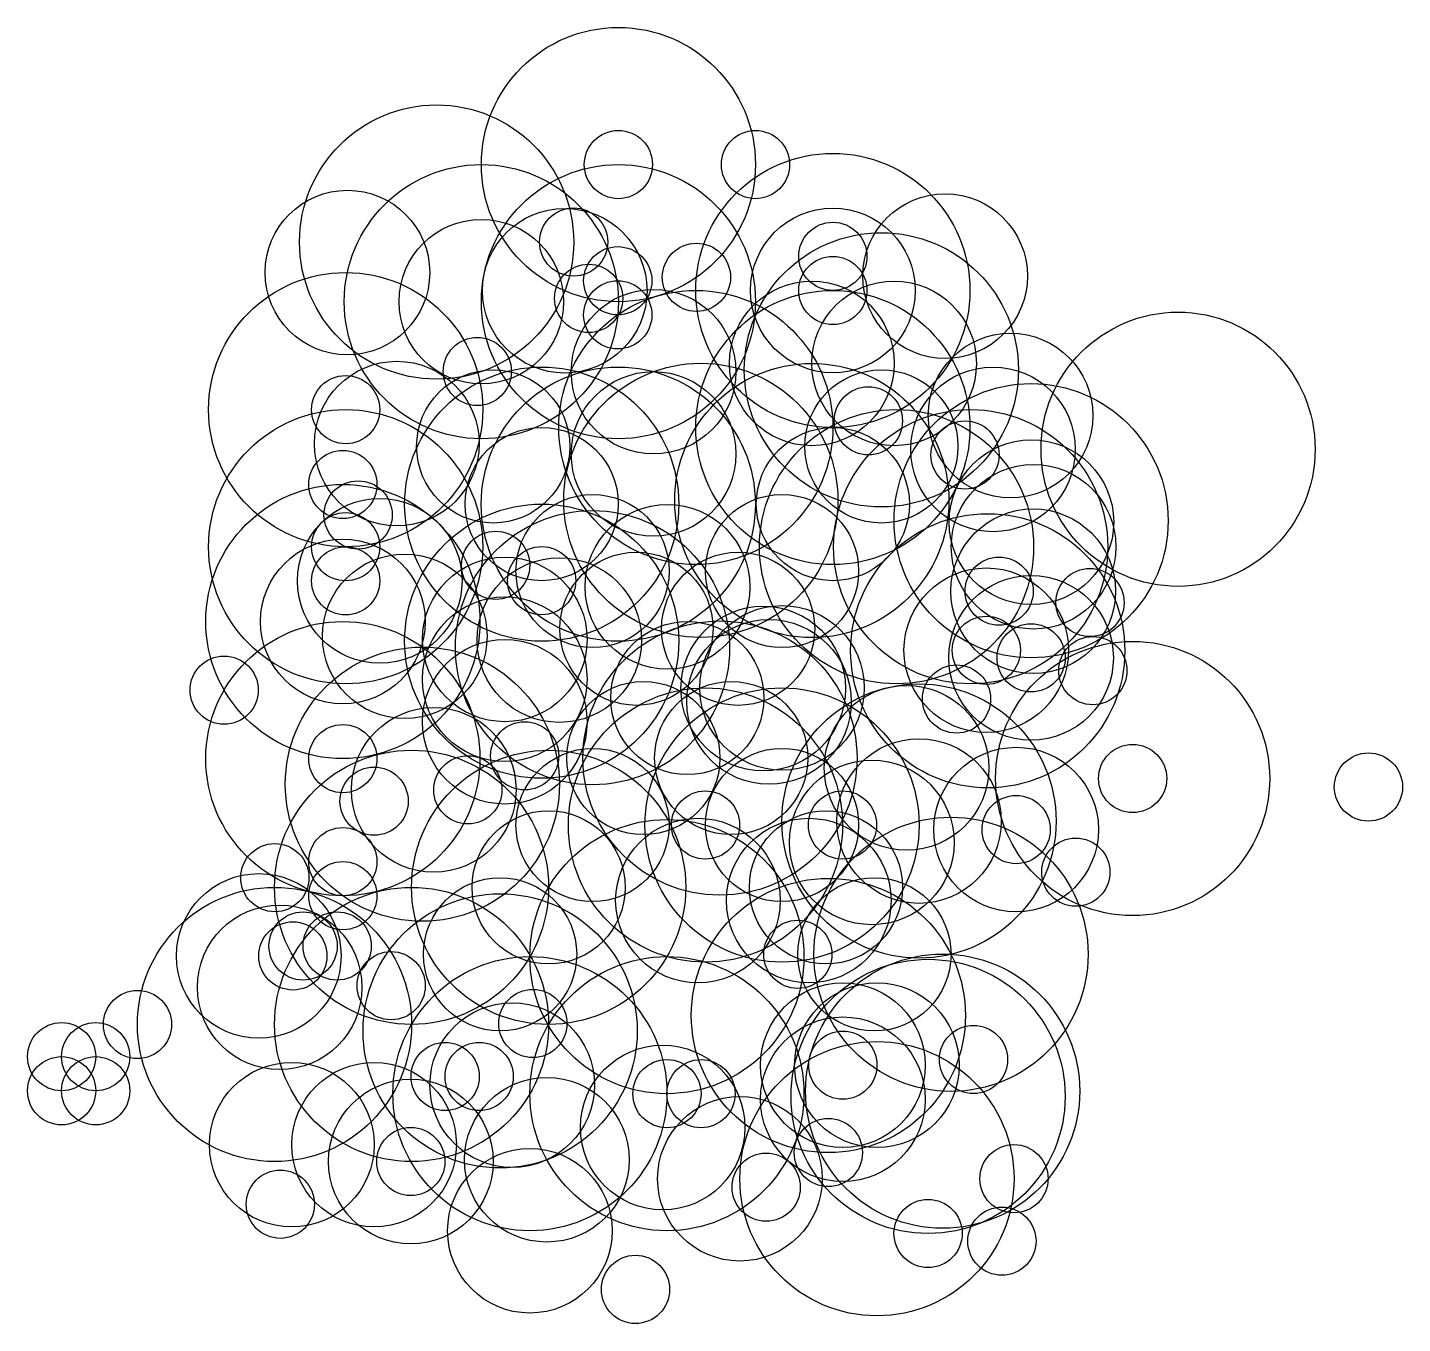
# Model space of a CAD drawing. Header units: metres. Extents: x 117 to 473, y -43 to 279.
# Drawn here: x 131.7 to 472.9, y -42.6 to 278.9 of the extents above; entities that cross this region are included whole.
import ezdxf

# ---------------------------------------------------------------- set-up
doc = ezdxf.new("R2010")
doc.units = ezdxf.units.M

msp = doc.modelspace()

# ---------------------------------------------------------------- linework, layer by layer
for centre, radius in [((278.31, 244.92), 34.01), ((233.2, 225.7), 34.01), ((278.31, 244.92), 8.46), ((312.32, 244.92), 8.46), ((331.52, 213.69), 34.01), ((244.3, 210.91), 34.01), ((278.31, 210.91), 34.01), ((211.07, 218.13), 20.42), ((359.38, 217.25), 20.42), ((264.99, 213.63), 20.42), ((267.2, 225.7), 8.46), ((331.52, 213.69), 20.42), ((244.3, 210.91), 20.42), ((244.3, 210.91), 20.42), ((331.52, 222.15), 8.46), ((297.67, 216.96), 8.46), ((343.56, 194), 34.01), ((278.15, 216.1), 8.46), ((331.52, 213.69), 8.46), ((270.92, 211.72), 8.46), ((210.64, 184.13), 34.01), ((278.15, 207.64), 8.46), ((326.3, 195.59), 20.42), ((346.72, 195.59), 20.42), ((297.52, 179.69), 34.01), ((287.03, 193.55), 20.42), ((331.52, 179.69), 34.01), ((417.18, 174.3), 34.01), ((243.3, 193.59), 8.46), ((375.62, 182.66), 20.42), ((223.33, 175.7), 20.42), ((223.33, 175.7), 20.42), ((259.28, 160.69), 34.01), ((278.28, 160.69), 34.01), ((298.75, 161.62), 34.01), ((326.3, 161.58), 34.01), ((371.26, 174.27), 20.42), ((210.64, 184.13), 8.46), ((247.24, 175), 19), ((287.03, 173.13), 20.42), ((343.56, 175), 19), ((340.34, 181.34), 8.46), ((380.71, 156.57), 34.01), ((210.64, 150.12), 34.01), ((347.32, 150.12), 34.01), ((365.72, 150.12), 34.01), ((364.31, 172.89), 8.46), ((259.28, 160.69), 19), ((331.52, 160.69), 19), ((209.94, 165.56), 8.46), ((380.78, 156.21), 20.42), ((381.32, 150.12), 20.42), ((209.94, 131.56), 34.01), ((213.72, 158), 8.46), ((219.1, 141.66), 20.42), ((259.28, 126.68), 34.01), ((271.89, 144.08), 19), ((290.49, 140.18), 20.42), ((318.91, 144.08), 19), ((210.64, 150.12), 8.46), ((271.89, 125.08), 34.01), ((369.95, 124.31), 34.01), ((381.23, 139.09), 20.42), ((247.85, 145.51), 8.46), ((209.94, 131.56), 20.42), ((210.64, 141.66), 8.46), ((259.28, 141.69), 8.46), ((225.3, 127.89), 20.42), ((250.11, 127.12), 20.42), ((263.65, 126.96), 20.42), ((282.79, 129.76), 19), ((308.02, 129.76), 19), ((372.77, 139.09), 8.46), ((369.59, 124.43), 20.42), ((395.33, 136.27), 8.46), ((380.71, 122.56), 20.42), ((250.11, 117.26), 20.42), ((314.25, 114.94), 20.42), ((318.91, 115.09), 20.42), ((209.94, 97.55), 34.01), ((303.51, 97.69), 34.01), ((295.4, 112.58), 19), ((295.4, 112.58), 19), ((315.67, 111.63), 20.42), ((369.59, 124.43), 8.46), ((380.71, 122.56), 8.46), ((250.11, 106.7), 20.42), ((405.9, 92.62), 34.01), ((396.03, 119.38), 8.46), ((396.03, 119.38), 8.46), ((180.48, 114.55), 8.46), ((229.67, 91.21), 34.01), ((362.2, 112.34), 8.46), ((284.51, 97.69), 19), ((306.3, 97.69), 19), ((352.9, 82.07), 34.01), ((299.91, 81.08), 34.01), ((318.91, 81.08), 34.01), ((349.82, 95.27), 20.42), ((232.49, 89.8), 20.42), ((209.94, 97.55), 8.46), ((255.05, 98.25), 8.46), ((352.9, 82.07), 20.42), ((226.99, 65.62), 34.01), ((261, 65.62), 34.01), ((271.89, 81.08), 19), ((318.91, 81.08), 19), ((377, 79.95), 20.42), ((405.9, 92.62), 8.46), ((405.9, 92.62), 8.46), ((464.41, 90.51), 8.46), ((240.95, 89.8), 8.46), ((341.19, 76.76), 20.42), ((217.69, 86.99), 8.46), ((299.91, 81.08), 8.46), ((333.92, 81.08), 8.46), ((377, 79.95), 8.46), ((261, 65.62), 19), ((290.35, 48.44), 34.01), ((298.05, 62.34), 20.42), ((325.54, 62.34), 20.42), ((329.8, 65.62), 19), ((360.84, 49.01), 34.01), ((209.94, 72), 8.46), ((193.07, 68.02), 8.46), ((391.8, 69.39), 8.46), ((209.94, 63.54), 8.46), ((189.08, 48.61), 20.42), ((192.99, 31.61), 34.01), ((226.99, 31.61), 34.01), ((248.96, 49.01), 19), ((330.41, 33.83), 34.01), ((341.84, 49.01), 19), ((248.96, 30.01), 34.01), ((194.26, 40.82), 20.42), ((200.07, 51.08), 8.46), ((208.53, 51.08), 8.46), ((197.54, 48.61), 8.46), ((322.84, 49.01), 8.46), ((221.92, 41.22), 8.46), ((256.35, 14.44), 34.01), ((290.35, 14.44), 34.01), ((355.15, 13.76), 34.01), ((358.77, 15.06), 34.01), ((334, 21.51), 20.42), ((334, 21.51), 20.42), ((342.46, 21.51), 20.42), ((158.98, 31.61), 8.46), ((257.09, 31.84), 8.46), ((251.96, 16.56), 20.42), ((140.15, 23.62), 8.46), ((148.61, 23.62), 8.46), ((334, 13.05), 20.42), ((366.42, 22.92), 8.46), ((342.46, -6.66), 34.01), ((334, 21.51), 8.46), ((235.31, 18.69), 8.46), ((243.77, 18.69), 8.46), ((289.3, 6.04), 20.42), ((140.15, 15.16), 8.46), ((148.61, 15.16), 8.46), ((197.27, 1.79), 20.42), ((217.69, 1.79), 20.42), ((290.35, 14.44), 8.46), ((290.35, 14.44), 8.46), ((298.81, 14.44), 8.46), ((226.8, -2.4), 20.42), ((260.56, -1.96), 20.42), ((308.45, -6.66), 20.42), ((330.41, -0.17), 8.46), ((226.8, -2.4), 8.46), ((256.35, -19.57), 20.42), ((376.46, -6.66), 8.46), ((314.97, -8.77), 8.46), ((194.43, -12.99), 8.46), ((355.15, -20.24), 8.46), ((373.47, -22.15), 8.46), ((373.47, -22.15), 8.46), ((282.54, -34.12), 8.46)]:
    msp.add_circle(centre, radius)

doc.saveas('drawing.dxf')
